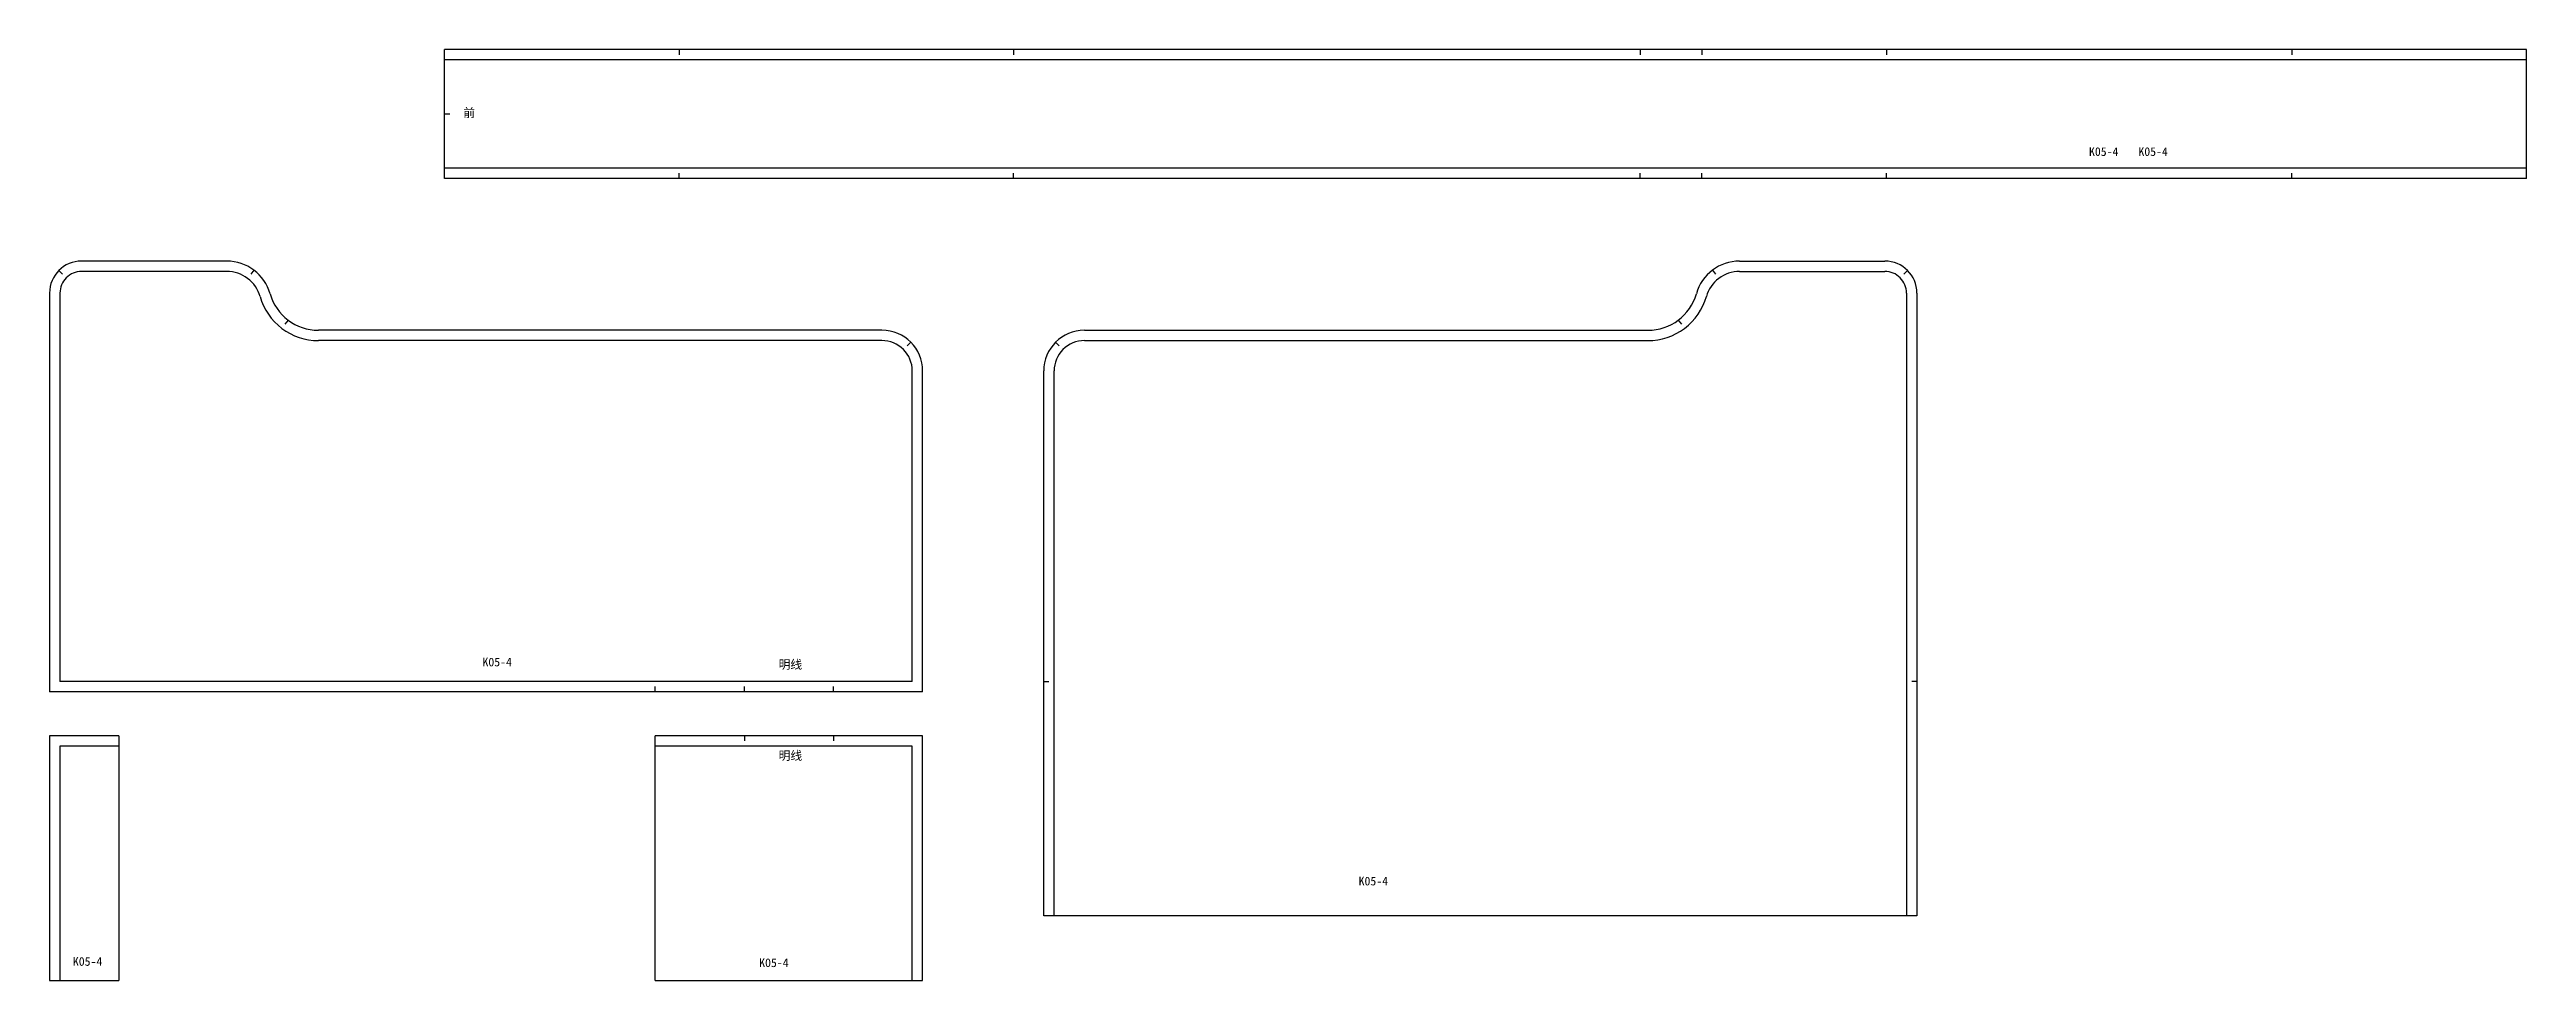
# Model space of a CAD drawing. Header units: millimetres. Extents: x 1211946 to 1266258, y -418433 to -400124.
# Drawn here: x 1263025 to 1265887, y -416168 to -415092 of the extents above; entities that cross this region are included whole.
import ezdxf

# ---------------------------------------------------------------- set-up
doc = ezdxf.new("R2010")
doc.units = ezdxf.units.MM
doc.header["$LTSCALE"] = 5
doc.layers.add('文字', color=7, linetype='Continuous')
doc.layers.add('缝头内线', color=1, linetype='Continuous')
doc.styles.add('宋体', font='')
doc.styles.get('宋体').set_extended_font_data('SimSun')

msp = doc.modelspace()

# ---------------------------------------------------------------- texts
at = {"layer": '文字', "color": 3, "char_height": 10, "attachment_point": 5, "style": '宋体'}
for s, insert in [('前', (1263509.42, -415165.53)), ('K05-4', (1265398.37, -415209.85)), ('K05-4', (1265455.5, -415209.85)), ('K05-4', (1263541.85, -415799.96)), ('明线', (1263880.64, -415803.33)), ('明线', (1263880.64, -415908.73)), ('K05-4', (1264554.33, -416053.16)), ('K05-4', (1263068.51, -416146.09)), ('K05-4', (1263861.63, -416147.56))]:
    msp.add_mtext(s, dxfattribs=dict(at, insert=insert))

# ---------------------------------------------------------------- linework, layer by layer
for p, q in [((1265886.91, -415091.72), (1263481.09, -415091.72)), ((1263481.09, -415240.72), (1263481.09, -415091.72)), ((1265886.91, -415240.72), (1265886.91, -415091.72)), ((1265886.91, -415240.72), (1263481.09, -415240.72)), ((1263229.34, -415336.29), (1263061.53, -415336.29)), ((1264977.64, -415336.29), (1265145.45, -415336.29)), ((1263024.53, -415373.29), (1263024.53, -415834.29)), ((1265182.45, -415373.29), (1265182.45, -416093.29)), ((1263986.53, -415416.29), (1263335.17, -415416.29)), ((1264220.45, -415416.29), (1264871.81, -415416.29)), ((1264033.53, -415834.29), (1264033.53, -415463.29)), ((1264173.45, -416093.29), (1264173.45, -415463.29)), ((1264033.53, -415834.29), (1263024.53, -415834.29)), ((1263024.53, -415885), (1263024.53, -416168)), ((1263104.53, -415885), (1263024.53, -415885)), ((1263104.53, -415885), (1263104.53, -416168)), ((1263724.53, -416168), (1263724.53, -415885)), ((1264033.53, -415885), (1263724.53, -415885)), ((1264033.53, -416168), (1264033.53, -415885)), ((1265182.45, -416093.29), (1264173.45, -416093.29)), ((1263024.53, -416168), (1263104.53, -416168)), ((1263724.53, -416168), (1264033.53, -416168))]:
    msp.add_line(p, q)
at = {"color": 2}
for p, q in [((1263752.09, -415091.72), (1263752.09, -415097.72)), ((1264138.58, -415091.72), (1264138.58, -415097.72)), ((1264862.74, -415091.72), (1264862.74, -415097.72)), ((1264933.94, -415091.72), (1264933.94, -415097.72)), ((1265147.28, -415091.72), (1265147.28, -415097.72)), ((1265615.91, -415091.72), (1265615.91, -415097.72)), ((1263481.09, -415166.22), (1263487.09, -415166.22)), ((1263752.09, -415240.72), (1263752.09, -415234.72)), ((1264138.58, -415240.72), (1264138.58, -415234.72)), ((1264862.74, -415240.72), (1264862.74, -415234.72)), ((1264933.94, -415240.72), (1264933.94, -415234.72)), ((1265147.28, -415240.72), (1265147.28, -415234.72)), ((1265615.91, -415240.72), (1265615.91, -415234.72)), ((1263035.36, -415347.12), (1263039.61, -415351.36)), ((1263260.69, -415346.8), (1263257.08, -415351.59)), ((1264946.28, -415346.8), (1264949.9, -415351.59)), ((1265171.61, -415347.12), (1265167.37, -415351.36)), ((1263300.19, -415404.55), (1263296.57, -415409.34)), ((1264906.79, -415404.55), (1264910.4, -415409.34)), ((1264019.76, -415430.05), (1264015.52, -415434.29)), ((1264187.21, -415430.05), (1264191.46, -415434.29)), ((1263724.53, -415834.29), (1263724.53, -415828.29)), ((1263827.53, -415834.29), (1263827.53, -415828.29)), ((1263930.53, -415834.29), (1263930.53, -415828.29)), ((1264173.45, -415822.29), (1264179.45, -415822.29)), ((1265182.45, -415822.29), (1265176.45, -415822.29)), ((1263827.53, -415885), (1263827.53, -415891)), ((1263930.53, -415885), (1263930.53, -415891))]:
    msp.add_line(p, q, dxfattribs=at)
for centre, radius, start, end in [((1263061.53, -415373.29), 37, 90, 180), ((1263229.34, -415388.29), 52, 15.82662, 90), ((1264977.64, -415388.29), 52, 90, 164.17338), ((1265145.45, -415373.29), 37, 0, 90), ((1263335.17, -415358.29), 58, 195.82662, 270), ((1264871.81, -415358.29), 58, 270, 344.17338), ((1263986.53, -415463.29), 47, 0, 90), ((1264220.45, -415463.29), 47, 90, 180)]:
    msp.add_arc(centre, radius, start, end)
at = {"layer": '缝头内线', "color": 1, "ltscale": 2}
for p, q in [((1265886.91, -415103.72), (1263481.09, -415103.72)), ((1265886.91, -415228.72), (1263481.09, -415228.72)), ((1263229.34, -415348.29), (1263061.53, -415348.29)), ((1264977.64, -415348.29), (1265145.45, -415348.29)), ((1263036.53, -415373.29), (1263036.53, -415822.29)), ((1265170.45, -415373.29), (1265170.45, -415822.29)), ((1263986.53, -415428.29), (1263335.17, -415428.29)), ((1264220.45, -415428.29), (1264871.81, -415428.29)), ((1264021.53, -415822.29), (1264021.53, -415463.29)), ((1264185.45, -415822.29), (1264185.45, -415463.29)), ((1264021.53, -415822.29), (1263036.53, -415822.29)), ((1264185.45, -416093.29), (1264185.45, -415822.29)), ((1265170.45, -415822.29), (1265170.45, -416093.29)), ((1263036.53, -415897), (1263036.53, -416168)), ((1263104.53, -415897), (1263036.53, -415897)), ((1264021.53, -415897), (1263724.53, -415897)), ((1264021.53, -416168), (1264021.53, -415897))]:
    msp.add_line(p, q, dxfattribs=at)
for centre, radius, start, end in [((1263061.53, -415373.29), 25, 135, 180), ((1263061.53, -415373.29), 25, 90, 135), ((1263229.34, -415388.29), 40, 52.91331, 90), ((1263229.34, -415388.29), 40, 15.82662, 52.91331), ((1264977.64, -415388.29), 40, 127.08669, 164.17338), ((1264977.64, -415388.29), 40, 90, 127.08669), ((1265145.45, -415373.29), 25, 45, 90), ((1265145.45, -415373.29), 25, 0, 45), ((1263335.17, -415358.29), 70, 195.82662, 232.91331), ((1264871.81, -415358.29), 70, 307.08669, 344.17338), ((1263335.17, -415358.29), 70, 232.91331, 270), ((1264871.81, -415358.29), 70, 270, 307.08669), ((1263986.53, -415463.29), 35, 45, 90), ((1263986.53, -415463.29), 35, 360, 45), ((1264220.45, -415463.29), 35, 135, 180), ((1264220.45, -415463.29), 35, 90, 135)]:
    msp.add_arc(centre, radius, start, end, dxfattribs=at)

msp.set_redraw_order([(e.dxf.handle, doc.entitydb.next_handle()) for e in msp.query("TEXT MTEXT ATTDEF DIMENSION ARC_DIMENSION")])  # texts and dimensions are drawn at this point

doc.saveas('drawing.dxf')
